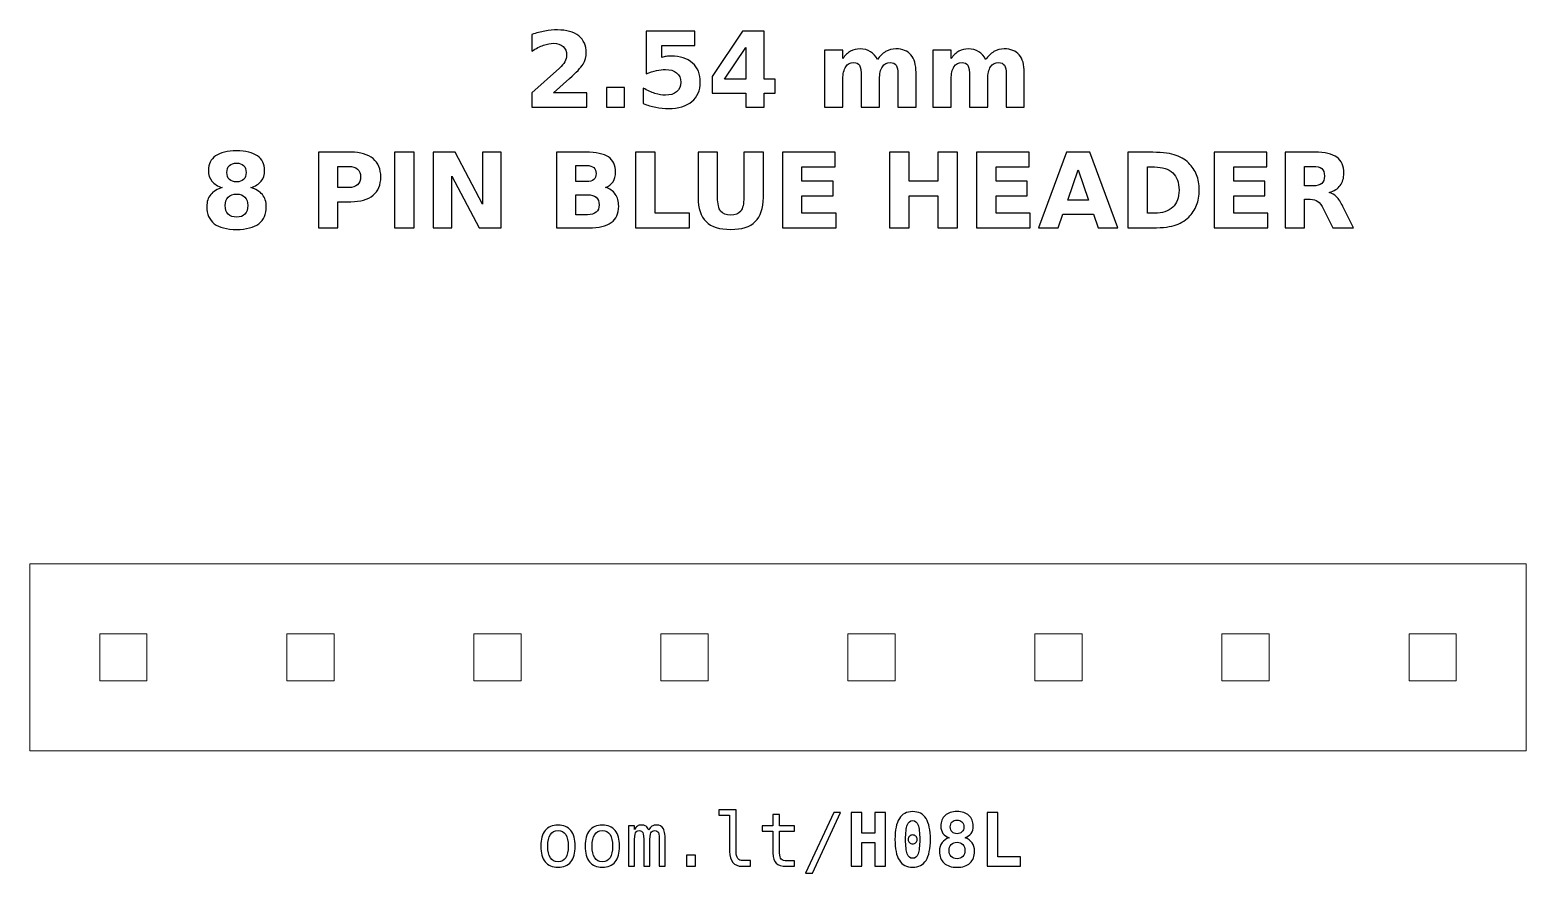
# Model space of a CAD drawing. Header units: centimetres. Extents: x -11.52 to -9.48, y -15.14 to -14.
import ezdxf

# ---------------------------------------------------------------- set-up
doc = ezdxf.new("R2010")
doc.units = ezdxf.units.CM
doc.header["$MEASUREMENT"] = 0
doc.layers.add('Layer 1', color=7, linetype='Continuous')

msp = doc.modelspace()

# ---------------------------------------------------------------- linework, layer by layer
at = {"layer": 'Layer 1', "color": 7, "lineweight": 20}
for points in [[(-11.516, -14.977), (-9.484, -14.977), (-9.484, -14.723), (-11.516, -14.723), (-11.516, -14.977)], [(-11.421, -14.882), (-11.357, -14.882), (-11.357, -14.818), (-11.421, -14.818), (-11.421, -14.882)], [(-11.167, -14.882), (-11.103, -14.882), (-11.103, -14.818), (-11.167, -14.818), (-11.167, -14.882)], [(-10.913, -14.882), (-10.849, -14.882), (-10.849, -14.818), (-10.913, -14.818), (-10.913, -14.882)], [(-10.659, -14.882), (-10.595, -14.882), (-10.595, -14.818), (-10.659, -14.818), (-10.659, -14.882)], [(-10.405, -14.882), (-10.341, -14.882), (-10.341, -14.818), (-10.405, -14.818), (-10.405, -14.882)], [(-10.151, -14.882), (-10.087, -14.882), (-10.087, -14.818), (-10.151, -14.818), (-10.151, -14.882)], [(-9.897, -14.882), (-9.833, -14.882), (-9.833, -14.818), (-9.897, -14.818), (-9.897, -14.882)], [(-9.643, -14.882), (-9.579, -14.882), (-9.579, -14.818), (-9.643, -14.818), (-9.643, -14.882)]]:
    msp.add_lwpolyline(points, close=True, dxfattribs=at)
at = {"layer": 'Layer 1', "color": 250}
for points, knots in [([(-10.80503, -14.08297), (-10.80503, -14.08297), (-10.75975, -14.08297), (-10.75975, -14.08297), (-10.75975, -14.08297), (-10.75975, -14.08297), (-10.75975, -14.10247), (-10.75975, -14.10247), (-10.75975, -14.10247), (-10.75975, -14.10247), (-10.83452, -14.10247), (-10.83452, -14.10247), (-10.83452, -14.10247), (-10.83452, -14.10247), (-10.83452, -14.08297), (-10.83452, -14.08297), (-10.83452, -14.08297), (-10.83452, -14.08297), (-10.79696, -14.04984), (-10.79696, -14.04984), (-10.79696, -14.04984), (-10.7936, -14.0468), (-10.79113, -14.04384), (-10.78953, -14.04095), (-10.78953, -14.04095), (-10.78791, -14.03805), (-10.78711, -14.03504), (-10.78711, -14.03191), (-10.78711, -14.03191), (-10.78711, -14.02709), (-10.78873, -14.02321), (-10.79197, -14.02027), (-10.79197, -14.02027), (-10.7952, -14.01733), (-10.7995, -14.01588), (-10.80489, -14.01588), (-10.80489, -14.01588), (-10.80902, -14.01588), (-10.81354, -14.01677), (-10.81846, -14.01853), (-10.81846, -14.01853), (-10.82337, -14.0203), (-10.82864, -14.02293), (-10.83424, -14.02641), (-10.83424, -14.02641), (-10.83424, -14.02641), (-10.83424, -14.00381), (-10.83424, -14.00381), (-10.83424, -14.00381), (-10.82826, -14.00184), (-10.82236, -14.00033), (-10.81653, -13.9993), (-10.81653, -13.9993), (-10.81069, -13.99826), (-10.80498, -13.99774), (-10.79936, -13.99774), (-10.79936, -13.99774), (-10.78706, -13.99774), (-10.77749, -14.00045), (-10.77067, -14.00588), (-10.77067, -14.00588), (-10.76385, -14.01129), (-10.76044, -14.01884), (-10.76044, -14.02855), (-10.76044, -14.02855), (-10.76044, -14.03415), (-10.76189, -14.03937), (-10.76479, -14.04422), (-10.76479, -14.04422), (-10.76768, -14.04906), (-10.77377, -14.05555), (-10.78304, -14.06369), (-10.78304, -14.06369), (-10.78304, -14.06369), (-10.80503, -14.08297), (-10.80503, -14.08297)], [0, 0, 0, 0, 0.0526316, 0.0526316, 0.0526316, 0.0526316, 0.1052632, 0.1052632, 0.1052632, 0.1052632, 0.1578947, 0.1578947, 0.1578947, 0.1578947, 0.2105263, 0.2105263, 0.2105263, 0.2105263, 0.2631579, 0.2631579, 0.2631579, 0.2631579, 0.3157895, 0.3157895, 0.3157895, 0.3157895, 0.3684211, 0.3684211, 0.3684211, 0.3684211, 0.4210526, 0.4210526, 0.4210526, 0.4210526, 0.4736842, 0.4736842, 0.4736842, 0.4736842, 0.5263158, 0.5263158, 0.5263158, 0.5263158, 0.5789474, 0.5789474, 0.5789474, 0.5789474, 0.6315789, 0.6315789, 0.6315789, 0.6315789, 0.6842105, 0.6842105, 0.6842105, 0.6842105, 0.7368421, 0.7368421, 0.7368421, 0.7368421, 0.7894737, 0.7894737, 0.7894737, 0.7894737, 0.8421053, 0.8421053, 0.8421053, 0.8421053, 0.8947368, 0.8947368, 0.8947368, 0.8947368, 0.9473684, 0.9473684, 0.9473684, 0.9473684, 1, 1, 1, 1]), ([(-10.67894, -13.9996), (-10.67894, -13.9996), (-10.613, -13.9996), (-10.613, -13.9996), (-10.613, -13.9996), (-10.613, -13.9996), (-10.613, -14.0191), (-10.613, -14.0191), (-10.613, -14.0191), (-10.613, -14.0191), (-10.6578, -14.0191), (-10.6578, -14.0191), (-10.6578, -14.0191), (-10.6578, -14.0191), (-10.6578, -14.03502), (-10.6578, -14.03502), (-10.6578, -14.03502), (-10.65578, -14.03448), (-10.65375, -14.03406), (-10.65171, -14.03375), (-10.65171, -14.03375), (-10.64966, -14.03344), (-10.64752, -14.0333), (-10.64533, -14.0333), (-10.64533, -14.0333), (-10.63278, -14.0333), (-10.62302, -14.03643), (-10.61603, -14.04271), (-10.61603, -14.04271), (-10.60905, -14.04897), (-10.60557, -14.05771), (-10.60557, -14.06891), (-10.60557, -14.06891), (-10.60557, -14.08003), (-10.60938, -14.08874), (-10.61697, -14.09504), (-10.61697, -14.09504), (-10.62457, -14.10132), (-10.63513, -14.10447), (-10.64863, -14.10447), (-10.64863, -14.10447), (-10.65446, -14.10447), (-10.66025, -14.1039), (-10.66596, -14.10278), (-10.66596, -14.10278), (-10.67168, -14.10165), (-10.67737, -14.09995), (-10.68301, -14.09765), (-10.68301, -14.09765), (-10.68301, -14.09765), (-10.68301, -14.07676), (-10.68301, -14.07676), (-10.68301, -14.07676), (-10.67741, -14.07999), (-10.6721, -14.08239), (-10.66707, -14.08398), (-10.66707, -14.08398), (-10.66203, -14.08561), (-10.65728, -14.08641), (-10.65284, -14.08641), (-10.65284, -14.08641), (-10.64639, -14.08641), (-10.64134, -14.08483), (-10.63764, -14.08168), (-10.63764, -14.08168), (-10.63395, -14.07855), (-10.63209, -14.0743), (-10.63209, -14.06891), (-10.63209, -14.06891), (-10.63209, -14.0635), (-10.63395, -14.05924), (-10.63764, -14.05612), (-10.63764, -14.05612), (-10.64134, -14.05299), (-10.64639, -14.05144), (-10.65284, -14.05144), (-10.65284, -14.05144), (-10.65665, -14.05144), (-10.66072, -14.05193), (-10.66502, -14.05292), (-10.66502, -14.05292), (-10.66935, -14.0539), (-10.67398, -14.05543), (-10.67894, -14.0575), (-10.67894, -14.0575), (-10.67894, -14.0575), (-10.67894, -13.9996), (-10.67894, -13.9996)], [0, 0, 0, 0, 0.0454545, 0.0454545, 0.0454545, 0.0454545, 0.0909091, 0.0909091, 0.0909091, 0.0909091, 0.1363636, 0.1363636, 0.1363636, 0.1363636, 0.1818182, 0.1818182, 0.1818182, 0.1818182, 0.2272727, 0.2272727, 0.2272727, 0.2272727, 0.2727273, 0.2727273, 0.2727273, 0.2727273, 0.3181818, 0.3181818, 0.3181818, 0.3181818, 0.3636364, 0.3636364, 0.3636364, 0.3636364, 0.4090909, 0.4090909, 0.4090909, 0.4090909, 0.4545455, 0.4545455, 0.4545455, 0.4545455, 0.5, 0.5, 0.5, 0.5, 0.5454545, 0.5454545, 0.5454545, 0.5454545, 0.5909091, 0.5909091, 0.5909091, 0.5909091, 0.6363636, 0.6363636, 0.6363636, 0.6363636, 0.6818182, 0.6818182, 0.6818182, 0.6818182, 0.7272727, 0.7272727, 0.7272727, 0.7272727, 0.7727273, 0.7727273, 0.7727273, 0.7727273, 0.8181818, 0.8181818, 0.8181818, 0.8181818, 0.8636364, 0.8636364, 0.8636364, 0.8636364, 0.9090909, 0.9090909, 0.9090909, 0.9090909, 0.9545455, 0.9545455, 0.9545455, 0.9545455, 1, 1, 1, 1]), ([(-10.54816, -13.9996), (-10.54816, -13.9996), (-10.51866, -13.9996), (-10.51866, -13.9996), (-10.51866, -13.9996), (-10.51866, -13.9996), (-10.51866, -14.06451), (-10.51866, -14.06451), (-10.51866, -14.06451), (-10.51866, -14.06451), (-10.50399, -14.06451), (-10.50399, -14.06451), (-10.50399, -14.06451), (-10.50399, -14.06451), (-10.50399, -14.08373), (-10.50399, -14.08373), (-10.50399, -14.08373), (-10.50399, -14.08373), (-10.51866, -14.08373), (-10.51866, -14.08373), (-10.51866, -14.08373), (-10.51866, -14.08373), (-10.51866, -14.10247), (-10.51866, -14.10247), (-10.51866, -14.10247), (-10.51866, -14.10247), (-10.54373, -14.10247), (-10.54373, -14.10247), (-10.54373, -14.10247), (-10.54373, -14.10247), (-10.54373, -14.08373), (-10.54373, -14.08373), (-10.54373, -14.08373), (-10.54373, -14.08373), (-10.58936, -14.08373), (-10.58936, -14.08373), (-10.58936, -14.08373), (-10.58936, -14.08373), (-10.58936, -14.06098), (-10.58936, -14.06098), (-10.58936, -14.06098), (-10.58936, -14.06098), (-10.54816, -13.9996), (-10.54816, -13.9996)], [0, 0, 0, 0, 0.0909091, 0.0909091, 0.0909091, 0.0909091, 0.1818182, 0.1818182, 0.1818182, 0.1818182, 0.2727273, 0.2727273, 0.2727273, 0.2727273, 0.3636364, 0.3636364, 0.3636364, 0.3636364, 0.4545455, 0.4545455, 0.4545455, 0.4545455, 0.5454545, 0.5454545, 0.5454545, 0.5454545, 0.6363636, 0.6363636, 0.6363636, 0.6363636, 0.7272727, 0.7272727, 0.7272727, 0.7272727, 0.8181818, 0.8181818, 0.8181818, 0.8181818, 0.9090909, 0.9090909, 0.9090909, 0.9090909, 1, 1, 1, 1]), ([(-10.54373, -14.02145), (-10.54373, -14.02145), (-10.57283, -14.06451), (-10.57283, -14.06451), (-10.57283, -14.06451), (-10.57283, -14.06451), (-10.54373, -14.06451), (-10.54373, -14.06451), (-10.54373, -14.06451), (-10.54373, -14.06451), (-10.54373, -14.02145), (-10.54373, -14.02145)], [0, 0, 0, 0, 0.3333333, 0.3333333, 0.3333333, 0.3333333, 0.6666667, 0.6666667, 0.6666667, 0.6666667, 1, 1, 1, 1]), ([(-10.36502, -14.03812), (-10.36189, -14.03335), (-10.3582, -14.0297), (-10.35389, -14.02721), (-10.35389, -14.02721), (-10.34959, -14.02469), (-10.34489, -14.02345), (-10.33974, -14.02345), (-10.33974, -14.02345), (-10.33087, -14.02345), (-10.32412, -14.02618), (-10.31949, -14.03166), (-10.31949, -14.03166), (-10.31485, -14.03711), (-10.31252, -14.04506), (-10.31252, -14.05548), (-10.31252, -14.05548), (-10.31252, -14.05548), (-10.31252, -14.10247), (-10.31252, -14.10247), (-10.31252, -14.10247), (-10.31252, -14.10247), (-10.33734, -14.10247), (-10.33734, -14.10247), (-10.33734, -14.10247), (-10.33734, -14.10247), (-10.33734, -14.06223), (-10.33734, -14.06223), (-10.33734, -14.06223), (-10.33729, -14.06164), (-10.33727, -14.06103), (-10.33724, -14.06037), (-10.33724, -14.06037), (-10.33722, -14.05974), (-10.3372, -14.05882), (-10.3372, -14.05762), (-10.3372, -14.05762), (-10.3372, -14.05216), (-10.33799, -14.04819), (-10.33962, -14.04574), (-10.33962, -14.04574), (-10.34122, -14.04327), (-10.3438, -14.04205), (-10.34738, -14.04205), (-10.34738, -14.04205), (-10.35208, -14.04205), (-10.35568, -14.04398), (-10.35824, -14.04784), (-10.35824, -14.04784), (-10.36078, -14.05169), (-10.3621, -14.05727), (-10.3622, -14.06458), (-10.3622, -14.06458), (-10.3622, -14.06458), (-10.3622, -14.10247), (-10.3622, -14.10247), (-10.3622, -14.10247), (-10.3622, -14.10247), (-10.38701, -14.10247), (-10.38701, -14.10247), (-10.38701, -14.10247), (-10.38701, -14.10247), (-10.38701, -14.06223), (-10.38701, -14.06223), (-10.38701, -14.06223), (-10.38701, -14.05369), (-10.38774, -14.04819), (-10.38922, -14.04574), (-10.38922, -14.04574), (-10.39068, -14.04327), (-10.39329, -14.04205), (-10.39705, -14.04205), (-10.39705, -14.04205), (-10.4018, -14.04205), (-10.40545, -14.044), (-10.40801, -14.04788), (-10.40801, -14.04788), (-10.41057, -14.05176), (-10.41187, -14.05729), (-10.41187, -14.06451), (-10.41187, -14.06451), (-10.41187, -14.06451), (-10.41187, -14.10247), (-10.41187, -14.10247), (-10.41187, -14.10247), (-10.41187, -14.10247), (-10.43668, -14.10247), (-10.43668, -14.10247), (-10.43668, -14.10247), (-10.43668, -14.10247), (-10.43668, -14.02531), (-10.43668, -14.02531), (-10.43668, -14.02531), (-10.43668, -14.02531), (-10.41187, -14.02531), (-10.41187, -14.02531), (-10.41187, -14.02531), (-10.41187, -14.02531), (-10.41187, -14.03662), (-10.41187, -14.03662), (-10.41187, -14.03662), (-10.40883, -14.03224), (-10.40535, -14.02898), (-10.40142, -14.02676), (-10.40142, -14.02676), (-10.3975, -14.02455), (-10.39317, -14.02345), (-10.38844, -14.02345), (-10.38844, -14.02345), (-10.38313, -14.02345), (-10.3784, -14.02474), (-10.37433, -14.02731), (-10.37433, -14.02731), (-10.37024, -14.02989), (-10.36713, -14.03349), (-10.36502, -14.03812)], [0, 0, 0, 0, 0.0344828, 0.0344828, 0.0344828, 0.0344828, 0.0689655, 0.0689655, 0.0689655, 0.0689655, 0.1034483, 0.1034483, 0.1034483, 0.1034483, 0.137931, 0.137931, 0.137931, 0.137931, 0.1724138, 0.1724138, 0.1724138, 0.1724138, 0.2068966, 0.2068966, 0.2068966, 0.2068966, 0.2413793, 0.2413793, 0.2413793, 0.2413793, 0.2758621, 0.2758621, 0.2758621, 0.2758621, 0.3103448, 0.3103448, 0.3103448, 0.3103448, 0.3448276, 0.3448276, 0.3448276, 0.3448276, 0.3793103, 0.3793103, 0.3793103, 0.3793103, 0.4137931, 0.4137931, 0.4137931, 0.4137931, 0.4482759, 0.4482759, 0.4482759, 0.4482759, 0.4827586, 0.4827586, 0.4827586, 0.4827586, 0.5172414, 0.5172414, 0.5172414, 0.5172414, 0.5517241, 0.5517241, 0.5517241, 0.5517241, 0.5862069, 0.5862069, 0.5862069, 0.5862069, 0.6206897, 0.6206897, 0.6206897, 0.6206897, 0.6551724, 0.6551724, 0.6551724, 0.6551724, 0.6896552, 0.6896552, 0.6896552, 0.6896552, 0.7241379, 0.7241379, 0.7241379, 0.7241379, 0.7586207, 0.7586207, 0.7586207, 0.7586207, 0.7931034, 0.7931034, 0.7931034, 0.7931034, 0.8275862, 0.8275862, 0.8275862, 0.8275862, 0.862069, 0.862069, 0.862069, 0.862069, 0.8965517, 0.8965517, 0.8965517, 0.8965517, 0.9310345, 0.9310345, 0.9310345, 0.9310345, 0.9655172, 0.9655172, 0.9655172, 0.9655172, 1, 1, 1, 1]), ([(-10.21798, -14.03812), (-10.21485, -14.03335), (-10.21116, -14.0297), (-10.20685, -14.02721), (-10.20685, -14.02721), (-10.20255, -14.02469), (-10.19785, -14.02345), (-10.1927, -14.02345), (-10.1927, -14.02345), (-10.18383, -14.02345), (-10.17708, -14.02618), (-10.17245, -14.03166), (-10.17245, -14.03166), (-10.16781, -14.03711), (-10.16548, -14.04506), (-10.16548, -14.05548), (-10.16548, -14.05548), (-10.16548, -14.05548), (-10.16548, -14.10247), (-10.16548, -14.10247), (-10.16548, -14.10247), (-10.16548, -14.10247), (-10.1903, -14.10247), (-10.1903, -14.10247), (-10.1903, -14.10247), (-10.1903, -14.10247), (-10.1903, -14.06223), (-10.1903, -14.06223), (-10.1903, -14.06223), (-10.19025, -14.06164), (-10.19023, -14.06103), (-10.1902, -14.06037), (-10.1902, -14.06037), (-10.19018, -14.05974), (-10.19016, -14.05882), (-10.19016, -14.05762), (-10.19016, -14.05762), (-10.19016, -14.05216), (-10.19095, -14.04819), (-10.19258, -14.04574), (-10.19258, -14.04574), (-10.19418, -14.04327), (-10.19676, -14.04205), (-10.20034, -14.04205), (-10.20034, -14.04205), (-10.20504, -14.04205), (-10.20864, -14.04398), (-10.2112, -14.04784), (-10.2112, -14.04784), (-10.21374, -14.05169), (-10.21506, -14.05727), (-10.21516, -14.06458), (-10.21516, -14.06458), (-10.21516, -14.06458), (-10.21516, -14.10247), (-10.21516, -14.10247), (-10.21516, -14.10247), (-10.21516, -14.10247), (-10.23997, -14.10247), (-10.23997, -14.10247), (-10.23997, -14.10247), (-10.23997, -14.10247), (-10.23997, -14.06223), (-10.23997, -14.06223), (-10.23997, -14.06223), (-10.23997, -14.05369), (-10.2407, -14.04819), (-10.24218, -14.04574), (-10.24218, -14.04574), (-10.24364, -14.04327), (-10.24625, -14.04205), (-10.25001, -14.04205), (-10.25001, -14.04205), (-10.25476, -14.04205), (-10.25841, -14.044), (-10.26097, -14.04788), (-10.26097, -14.04788), (-10.26353, -14.05176), (-10.26483, -14.05729), (-10.26483, -14.06451), (-10.26483, -14.06451), (-10.26483, -14.06451), (-10.26483, -14.10247), (-10.26483, -14.10247), (-10.26483, -14.10247), (-10.26483, -14.10247), (-10.28964, -14.10247), (-10.28964, -14.10247), (-10.28964, -14.10247), (-10.28964, -14.10247), (-10.28964, -14.02531), (-10.28964, -14.02531), (-10.28964, -14.02531), (-10.28964, -14.02531), (-10.26483, -14.02531), (-10.26483, -14.02531), (-10.26483, -14.02531), (-10.26483, -14.02531), (-10.26483, -14.03662), (-10.26483, -14.03662), (-10.26483, -14.03662), (-10.26179, -14.03224), (-10.25831, -14.02898), (-10.25438, -14.02676), (-10.25438, -14.02676), (-10.25046, -14.02455), (-10.24613, -14.02345), (-10.2414, -14.02345), (-10.2414, -14.02345), (-10.23609, -14.02345), (-10.23136, -14.02474), (-10.22729, -14.02731), (-10.22729, -14.02731), (-10.2232, -14.02989), (-10.22009, -14.03349), (-10.21798, -14.03812)], [0, 0, 0, 0, 0.0344828, 0.0344828, 0.0344828, 0.0344828, 0.0689655, 0.0689655, 0.0689655, 0.0689655, 0.1034483, 0.1034483, 0.1034483, 0.1034483, 0.137931, 0.137931, 0.137931, 0.137931, 0.1724138, 0.1724138, 0.1724138, 0.1724138, 0.2068966, 0.2068966, 0.2068966, 0.2068966, 0.2413793, 0.2413793, 0.2413793, 0.2413793, 0.2758621, 0.2758621, 0.2758621, 0.2758621, 0.3103448, 0.3103448, 0.3103448, 0.3103448, 0.3448276, 0.3448276, 0.3448276, 0.3448276, 0.3793103, 0.3793103, 0.3793103, 0.3793103, 0.4137931, 0.4137931, 0.4137931, 0.4137931, 0.4482759, 0.4482759, 0.4482759, 0.4482759, 0.4827586, 0.4827586, 0.4827586, 0.4827586, 0.5172414, 0.5172414, 0.5172414, 0.5172414, 0.5517241, 0.5517241, 0.5517241, 0.5517241, 0.5862069, 0.5862069, 0.5862069, 0.5862069, 0.6206897, 0.6206897, 0.6206897, 0.6206897, 0.6551724, 0.6551724, 0.6551724, 0.6551724, 0.6896552, 0.6896552, 0.6896552, 0.6896552, 0.7241379, 0.7241379, 0.7241379, 0.7241379, 0.7586207, 0.7586207, 0.7586207, 0.7586207, 0.7931034, 0.7931034, 0.7931034, 0.7931034, 0.8275862, 0.8275862, 0.8275862, 0.8275862, 0.862069, 0.862069, 0.862069, 0.862069, 0.8965517, 0.8965517, 0.8965517, 0.8965517, 0.9310345, 0.9310345, 0.9310345, 0.9310345, 0.9655172, 0.9655172, 0.9655172, 0.9655172, 1, 1, 1, 1]), ([(-10.73311, -14.0758), (-10.73311, -14.0758), (-10.70829, -14.0758), (-10.70829, -14.0758), (-10.70829, -14.0758), (-10.70829, -14.0758), (-10.70829, -14.10247), (-10.70829, -14.10247), (-10.70829, -14.10247), (-10.70829, -14.10247), (-10.73311, -14.10247), (-10.73311, -14.10247), (-10.73311, -14.10247), (-10.73311, -14.10247), (-10.73311, -14.0758), (-10.73311, -14.0758)], [0, 0, 0, 0, 0.25, 0.25, 0.25, 0.25, 0.5, 0.5, 0.5, 0.5, 0.75, 0.75, 0.75, 0.75, 1, 1, 1, 1]), ([(-11.25468, -14.21195), (-11.26091, -14.21006), (-11.26562, -14.20717), (-11.26879, -14.20327), (-11.26879, -14.20327), (-11.27197, -14.19936), (-11.27354, -14.1945), (-11.27354, -14.18866), (-11.27354, -14.18866), (-11.27354, -14.17998), (-11.2703, -14.17335), (-11.26383, -14.16881), (-11.26383, -14.16881), (-11.25736, -14.16427), (-11.24784, -14.16199), (-11.2353, -14.16199), (-11.2353, -14.16199), (-11.22286, -14.16199), (-11.21338, -14.16425), (-11.20691, -14.16879), (-11.20691, -14.16879), (-11.20045, -14.17331), (-11.1972, -14.17994), (-11.1972, -14.18866), (-11.1972, -14.18866), (-11.1972, -14.1945), (-11.1988, -14.19936), (-11.20197, -14.20327), (-11.20197, -14.20327), (-11.20517, -14.20717), (-11.2099, -14.21006), (-11.21613, -14.21195), (-11.21613, -14.21195), (-11.20915, -14.21387), (-11.20388, -14.217), (-11.20033, -14.22135), (-11.20033, -14.22135), (-11.19678, -14.22568), (-11.19499, -14.23116), (-11.19499, -14.23779), (-11.19499, -14.23779), (-11.19499, -14.24798), (-11.19838, -14.25569), (-11.20515, -14.26089), (-11.20515, -14.26089), (-11.21192, -14.26611), (-11.22199, -14.26872), (-11.2353, -14.26872), (-11.2353, -14.26872), (-11.24868, -14.26872), (-11.25877, -14.26611), (-11.26559, -14.26089), (-11.26559, -14.26089), (-11.27241, -14.25569), (-11.27582, -14.24798), (-11.27582, -14.23779), (-11.27582, -14.23779), (-11.27582, -14.23116), (-11.27403, -14.22568), (-11.27048, -14.22135), (-11.27048, -14.22135), (-11.26693, -14.217), (-11.26166, -14.21387), (-11.25468, -14.21195)], [0, 0, 0, 0, 0.0625, 0.0625, 0.0625, 0.0625, 0.125, 0.125, 0.125, 0.125, 0.1875, 0.1875, 0.1875, 0.1875, 0.25, 0.25, 0.25, 0.25, 0.3125, 0.3125, 0.3125, 0.3125, 0.375, 0.375, 0.375, 0.375, 0.4375, 0.4375, 0.4375, 0.4375, 0.5, 0.5, 0.5, 0.5, 0.5625, 0.5625, 0.5625, 0.5625, 0.625, 0.625, 0.625, 0.625, 0.6875, 0.6875, 0.6875, 0.6875, 0.75, 0.75, 0.75, 0.75, 0.8125, 0.8125, 0.8125, 0.8125, 0.875, 0.875, 0.875, 0.875, 0.9375, 0.9375, 0.9375, 0.9375, 1, 1, 1, 1]), ([(-11.24847, -14.19134), (-11.24847, -14.19544), (-11.24734, -14.19859), (-11.24506, -14.20077), (-11.24506, -14.20077), (-11.24278, -14.20299), (-11.23953, -14.20409), (-11.2353, -14.20409), (-11.2353, -14.20409), (-11.23116, -14.20409), (-11.22796, -14.20299), (-11.22573, -14.20077), (-11.22573, -14.20077), (-11.22347, -14.19859), (-11.22234, -14.19544), (-11.22234, -14.19134), (-11.22234, -14.19134), (-11.22234, -14.18725), (-11.22347, -14.18412), (-11.22573, -14.18194), (-11.22573, -14.18194), (-11.22796, -14.17975), (-11.23116, -14.17867), (-11.2353, -14.17867), (-11.2353, -14.17867), (-11.23953, -14.17867), (-11.24278, -14.17977), (-11.24506, -14.18198), (-11.24506, -14.18198), (-11.24734, -14.18417), (-11.24847, -14.1873), (-11.24847, -14.19134)], [0, 0, 0, 0, 0.125, 0.125, 0.125, 0.125, 0.25, 0.25, 0.25, 0.25, 0.375, 0.375, 0.375, 0.375, 0.5, 0.5, 0.5, 0.5, 0.625, 0.625, 0.625, 0.625, 0.75, 0.75, 0.75, 0.75, 0.875, 0.875, 0.875, 0.875, 1, 1, 1, 1]), ([(-11.12415, -14.16385), (-11.12415, -14.16385), (-11.08013, -14.16385), (-11.08013, -14.16385), (-11.08013, -14.16385), (-11.06703, -14.16385), (-11.05698, -14.16677), (-11.04997, -14.17258), (-11.04997, -14.17258), (-11.04297, -14.17839), (-11.03946, -14.18666), (-11.03946, -14.19741), (-11.03946, -14.19741), (-11.03946, -14.20818), (-11.04297, -14.21648), (-11.04997, -14.22229), (-11.04997, -14.22229), (-11.05698, -14.2281), (-11.06703, -14.23102), (-11.08013, -14.23102), (-11.08013, -14.23102), (-11.08013, -14.23102), (-11.09762, -14.23102), (-11.09762, -14.23102), (-11.09762, -14.23102), (-11.09762, -14.23102), (-11.09762, -14.26672), (-11.09762, -14.26672), (-11.09762, -14.26672), (-11.09762, -14.26672), (-11.12415, -14.26672), (-11.12415, -14.26672), (-11.12415, -14.26672), (-11.12415, -14.26672), (-11.12415, -14.16385), (-11.12415, -14.16385)], [0, 0, 0, 0, 0.1111111, 0.1111111, 0.1111111, 0.1111111, 0.2222222, 0.2222222, 0.2222222, 0.2222222, 0.3333333, 0.3333333, 0.3333333, 0.3333333, 0.4444444, 0.4444444, 0.4444444, 0.4444444, 0.5555556, 0.5555556, 0.5555556, 0.5555556, 0.6666667, 0.6666667, 0.6666667, 0.6666667, 0.7777778, 0.7777778, 0.7777778, 0.7777778, 0.8888889, 0.8888889, 0.8888889, 0.8888889, 1, 1, 1, 1]), ([(-11.09762, -14.18307), (-11.09762, -14.18307), (-11.09762, -14.2118), (-11.09762, -14.2118), (-11.09762, -14.2118), (-11.09762, -14.2118), (-11.08295, -14.2118), (-11.08295, -14.2118), (-11.08295, -14.2118), (-11.0778, -14.2118), (-11.07382, -14.21056), (-11.07102, -14.20804), (-11.07102, -14.20804), (-11.06822, -14.20555), (-11.06681, -14.202), (-11.06681, -14.19741), (-11.06681, -14.19741), (-11.06681, -14.1928), (-11.06822, -14.18927), (-11.07102, -14.18678), (-11.07102, -14.18678), (-11.07382, -14.18431), (-11.0778, -14.18307), (-11.08295, -14.18307), (-11.08295, -14.18307), (-11.08295, -14.18307), (-11.09762, -14.18307), (-11.09762, -14.18307)], [0, 0, 0, 0, 0.1428571, 0.1428571, 0.1428571, 0.1428571, 0.2857143, 0.2857143, 0.2857143, 0.2857143, 0.4285714, 0.4285714, 0.4285714, 0.4285714, 0.5714286, 0.5714286, 0.5714286, 0.5714286, 0.7142857, 0.7142857, 0.7142857, 0.7142857, 0.8571429, 0.8571429, 0.8571429, 0.8571429, 1, 1, 1, 1]), ([(-11.02074, -14.16385), (-11.02074, -14.16385), (-10.99421, -14.16385), (-10.99421, -14.16385), (-10.99421, -14.16385), (-10.99421, -14.16385), (-10.99421, -14.26672), (-10.99421, -14.26672), (-10.99421, -14.26672), (-10.99421, -14.26672), (-11.02074, -14.26672), (-11.02074, -14.26672), (-11.02074, -14.26672), (-11.02074, -14.26672), (-11.02074, -14.16385), (-11.02074, -14.16385)], [0, 0, 0, 0, 0.25, 0.25, 0.25, 0.25, 0.5, 0.5, 0.5, 0.5, 0.75, 0.75, 0.75, 0.75, 1, 1, 1, 1]), ([(-10.96825, -14.16385), (-10.96825, -14.16385), (-10.93862, -14.16385), (-10.93862, -14.16385), (-10.93862, -14.16385), (-10.93862, -14.16385), (-10.9012, -14.23441), (-10.9012, -14.23441), (-10.9012, -14.23441), (-10.9012, -14.23441), (-10.9012, -14.16385), (-10.9012, -14.16385), (-10.9012, -14.16385), (-10.9012, -14.16385), (-10.87606, -14.16385), (-10.87606, -14.16385), (-10.87606, -14.16385), (-10.87606, -14.16385), (-10.87606, -14.26672), (-10.87606, -14.26672), (-10.87606, -14.26672), (-10.87606, -14.26672), (-10.90569, -14.26672), (-10.90569, -14.26672), (-10.90569, -14.26672), (-10.90569, -14.26672), (-10.94311, -14.19616), (-10.94311, -14.19616), (-10.94311, -14.19616), (-10.94311, -14.19616), (-10.94311, -14.26672), (-10.94311, -14.26672), (-10.94311, -14.26672), (-10.94311, -14.26672), (-10.96825, -14.26672), (-10.96825, -14.26672), (-10.96825, -14.26672), (-10.96825, -14.26672), (-10.96825, -14.16385), (-10.96825, -14.16385)], [0, 0, 0, 0, 0.1, 0.1, 0.1, 0.1, 0.2, 0.2, 0.2, 0.2, 0.3, 0.3, 0.3, 0.3, 0.4, 0.4, 0.4, 0.4, 0.5, 0.5, 0.5, 0.5, 0.6, 0.6, 0.6, 0.6, 0.7, 0.7, 0.7, 0.7, 0.8, 0.8, 0.8, 0.8, 0.9, 0.9, 0.9, 0.9, 1, 1, 1, 1]), ([(-10.73426, -14.21166), (-10.72857, -14.21331), (-10.72415, -14.21637), (-10.72102, -14.22084), (-10.72102, -14.22084), (-10.71789, -14.22528), (-10.71634, -14.23076), (-10.71634, -14.23723), (-10.71634, -14.23723), (-10.71634, -14.24715), (-10.71971, -14.25454), (-10.72641, -14.25941), (-10.72641, -14.25941), (-10.73311, -14.26427), (-10.74332, -14.26672), (-10.75701, -14.26672), (-10.75701, -14.26672), (-10.75701, -14.26672), (-10.80103, -14.26672), (-10.80103, -14.26672), (-10.80103, -14.26672), (-10.80103, -14.26672), (-10.80103, -14.16385), (-10.80103, -14.16385), (-10.80103, -14.16385), (-10.80103, -14.16385), (-10.76121, -14.16385), (-10.76121, -14.16385), (-10.76121, -14.16385), (-10.74692, -14.16385), (-10.73657, -14.16601), (-10.73017, -14.17032), (-10.73017, -14.17032), (-10.72375, -14.17465), (-10.72055, -14.18156), (-10.72055, -14.19106), (-10.72055, -14.19106), (-10.72055, -14.19607), (-10.72173, -14.20033), (-10.72406, -14.20386), (-10.72406, -14.20386), (-10.72641, -14.20736), (-10.72979, -14.20997), (-10.73426, -14.21166)], [0, 0, 0, 0, 0.0909091, 0.0909091, 0.0909091, 0.0909091, 0.1818182, 0.1818182, 0.1818182, 0.1818182, 0.2727273, 0.2727273, 0.2727273, 0.2727273, 0.3636364, 0.3636364, 0.3636364, 0.3636364, 0.4545455, 0.4545455, 0.4545455, 0.4545455, 0.5454545, 0.5454545, 0.5454545, 0.5454545, 0.6363636, 0.6363636, 0.6363636, 0.6363636, 0.7272727, 0.7272727, 0.7272727, 0.7272727, 0.8181818, 0.8181818, 0.8181818, 0.8181818, 0.9090909, 0.9090909, 0.9090909, 0.9090909, 1, 1, 1, 1]), ([(-10.75983, -14.20367), (-10.75564, -14.20367), (-10.75247, -14.20275), (-10.75033, -14.20092), (-10.75033, -14.20092), (-10.74816, -14.19908), (-10.74708, -14.19638), (-10.74708, -14.19278), (-10.74708, -14.19278), (-10.74708, -14.18925), (-10.74816, -14.18657), (-10.75033, -14.18471), (-10.75033, -14.18471), (-10.75247, -14.18285), (-10.75564, -14.18191), (-10.75983, -14.18191), (-10.75983, -14.18191), (-10.75983, -14.18191), (-10.7745, -14.18191), (-10.7745, -14.18191), (-10.7745, -14.18191), (-10.7745, -14.18191), (-10.7745, -14.20367), (-10.7745, -14.20367), (-10.7745, -14.20367), (-10.7745, -14.20367), (-10.75983, -14.20367), (-10.75983, -14.20367)], [0, 0, 0, 0, 0.1428571, 0.1428571, 0.1428571, 0.1428571, 0.2857143, 0.2857143, 0.2857143, 0.2857143, 0.4285714, 0.4285714, 0.4285714, 0.4285714, 0.5714286, 0.5714286, 0.5714286, 0.5714286, 0.7142857, 0.7142857, 0.7142857, 0.7142857, 0.8571429, 0.8571429, 0.8571429, 0.8571429, 1, 1, 1, 1]), ([(-10.69348, -14.16385), (-10.69348, -14.16385), (-10.66695, -14.16385), (-10.66695, -14.16385), (-10.66695, -14.16385), (-10.66695, -14.16385), (-10.66695, -14.24666), (-10.66695, -14.24666), (-10.66695, -14.24666), (-10.66695, -14.24666), (-10.62039, -14.24666), (-10.62039, -14.24666), (-10.62039, -14.24666), (-10.62039, -14.24666), (-10.62039, -14.26672), (-10.62039, -14.26672), (-10.62039, -14.26672), (-10.62039, -14.26672), (-10.69348, -14.26672), (-10.69348, -14.26672), (-10.69348, -14.26672), (-10.69348, -14.26672), (-10.69348, -14.16385), (-10.69348, -14.16385)], [0, 0, 0, 0, 0.1666667, 0.1666667, 0.1666667, 0.1666667, 0.3333333, 0.3333333, 0.3333333, 0.3333333, 0.5, 0.5, 0.5, 0.5, 0.6666667, 0.6666667, 0.6666667, 0.6666667, 0.8333333, 0.8333333, 0.8333333, 0.8333333, 1, 1, 1, 1]), ([(-10.6086, -14.16385), (-10.6086, -14.16385), (-10.58207, -14.16385), (-10.58207, -14.16385), (-10.58207, -14.16385), (-10.58207, -14.16385), (-10.58207, -14.22552), (-10.58207, -14.22552), (-10.58207, -14.22552), (-10.58207, -14.23401), (-10.58069, -14.2401), (-10.57791, -14.24374), (-10.57791, -14.24374), (-10.57513, -14.24739), (-10.5706, -14.24922), (-10.56429, -14.24922), (-10.56429, -14.24922), (-10.55794, -14.24922), (-10.55338, -14.24739), (-10.55061, -14.24374), (-10.55061, -14.24374), (-10.54783, -14.2401), (-10.54644, -14.23401), (-10.54644, -14.22552), (-10.54644, -14.22552), (-10.54644, -14.22552), (-10.54644, -14.16385), (-10.54644, -14.16385), (-10.54644, -14.16385), (-10.54644, -14.16385), (-10.51991, -14.16385), (-10.51991, -14.16385), (-10.51991, -14.16385), (-10.51991, -14.16385), (-10.51991, -14.22552), (-10.51991, -14.22552), (-10.51991, -14.22552), (-10.51991, -14.24007), (-10.52356, -14.25092), (-10.53087, -14.25804), (-10.53087, -14.25804), (-10.53816, -14.26517), (-10.54931, -14.26872), (-10.56429, -14.26872), (-10.56429, -14.26872), (-10.57923, -14.26872), (-10.59035, -14.26517), (-10.59764, -14.25804), (-10.59764, -14.25804), (-10.60496, -14.25092), (-10.6086, -14.24007), (-10.6086, -14.22552), (-10.6086, -14.22552), (-10.6086, -14.22552), (-10.6086, -14.16385), (-10.6086, -14.16385)], [0, 0, 0, 0, 0.0714286, 0.0714286, 0.0714286, 0.0714286, 0.1428571, 0.1428571, 0.1428571, 0.1428571, 0.2142857, 0.2142857, 0.2142857, 0.2142857, 0.2857143, 0.2857143, 0.2857143, 0.2857143, 0.3571429, 0.3571429, 0.3571429, 0.3571429, 0.4285714, 0.4285714, 0.4285714, 0.4285714, 0.5, 0.5, 0.5, 0.5, 0.5714286, 0.5714286, 0.5714286, 0.5714286, 0.6428571, 0.6428571, 0.6428571, 0.6428571, 0.7142857, 0.7142857, 0.7142857, 0.7142857, 0.7857143, 0.7857143, 0.7857143, 0.7857143, 0.8571429, 0.8571429, 0.8571429, 0.8571429, 0.9285714, 0.9285714, 0.9285714, 0.9285714, 1, 1, 1, 1]), ([(-10.49402, -14.16385), (-10.49402, -14.16385), (-10.42243, -14.16385), (-10.42243, -14.16385), (-10.42243, -14.16385), (-10.42243, -14.16385), (-10.42243, -14.18391), (-10.42243, -14.18391), (-10.42243, -14.18391), (-10.42243, -14.18391), (-10.46749, -14.18391), (-10.46749, -14.18391), (-10.46749, -14.18391), (-10.46749, -14.18391), (-10.46749, -14.20306), (-10.46749, -14.20306), (-10.46749, -14.20306), (-10.46749, -14.20306), (-10.42514, -14.20306), (-10.42514, -14.20306), (-10.42514, -14.20306), (-10.42514, -14.20306), (-10.42514, -14.22312), (-10.42514, -14.22312), (-10.42514, -14.22312), (-10.42514, -14.22312), (-10.46749, -14.22312), (-10.46749, -14.22312), (-10.46749, -14.22312), (-10.46749, -14.22312), (-10.46749, -14.24666), (-10.46749, -14.24666), (-10.46749, -14.24666), (-10.46749, -14.24666), (-10.42093, -14.24666), (-10.42093, -14.24666), (-10.42093, -14.24666), (-10.42093, -14.24666), (-10.42093, -14.26672), (-10.42093, -14.26672), (-10.42093, -14.26672), (-10.42093, -14.26672), (-10.49402, -14.26672), (-10.49402, -14.26672), (-10.49402, -14.26672), (-10.49402, -14.26672), (-10.49402, -14.16385), (-10.49402, -14.16385)], [0, 0, 0, 0, 0.0833333, 0.0833333, 0.0833333, 0.0833333, 0.1666667, 0.1666667, 0.1666667, 0.1666667, 0.25, 0.25, 0.25, 0.25, 0.3333333, 0.3333333, 0.3333333, 0.3333333, 0.4166667, 0.4166667, 0.4166667, 0.4166667, 0.5, 0.5, 0.5, 0.5, 0.5833333, 0.5833333, 0.5833333, 0.5833333, 0.6666667, 0.6666667, 0.6666667, 0.6666667, 0.75, 0.75, 0.75, 0.75, 0.8333333, 0.8333333, 0.8333333, 0.8333333, 0.9166667, 0.9166667, 0.9166667, 0.9166667, 1, 1, 1, 1]), ([(-10.34849, -14.16385), (-10.34849, -14.16385), (-10.32196, -14.16385), (-10.32196, -14.16385), (-10.32196, -14.16385), (-10.32196, -14.16385), (-10.32196, -14.20306), (-10.32196, -14.20306), (-10.32196, -14.20306), (-10.32196, -14.20306), (-10.28283, -14.20306), (-10.28283, -14.20306), (-10.28283, -14.20306), (-10.28283, -14.20306), (-10.28283, -14.16385), (-10.28283, -14.16385), (-10.28283, -14.16385), (-10.28283, -14.16385), (-10.2563, -14.16385), (-10.2563, -14.16385), (-10.2563, -14.16385), (-10.2563, -14.16385), (-10.2563, -14.26672), (-10.2563, -14.26672), (-10.2563, -14.26672), (-10.2563, -14.26672), (-10.28283, -14.26672), (-10.28283, -14.26672), (-10.28283, -14.26672), (-10.28283, -14.26672), (-10.28283, -14.22312), (-10.28283, -14.22312), (-10.28283, -14.22312), (-10.28283, -14.22312), (-10.32196, -14.22312), (-10.32196, -14.22312), (-10.32196, -14.22312), (-10.32196, -14.22312), (-10.32196, -14.26672), (-10.32196, -14.26672), (-10.32196, -14.26672), (-10.32196, -14.26672), (-10.34849, -14.26672), (-10.34849, -14.26672), (-10.34849, -14.26672), (-10.34849, -14.26672), (-10.34849, -14.16385), (-10.34849, -14.16385)], [0, 0, 0, 0, 0.0833333, 0.0833333, 0.0833333, 0.0833333, 0.1666667, 0.1666667, 0.1666667, 0.1666667, 0.25, 0.25, 0.25, 0.25, 0.3333333, 0.3333333, 0.3333333, 0.3333333, 0.4166667, 0.4166667, 0.4166667, 0.4166667, 0.5, 0.5, 0.5, 0.5, 0.5833333, 0.5833333, 0.5833333, 0.5833333, 0.6666667, 0.6666667, 0.6666667, 0.6666667, 0.75, 0.75, 0.75, 0.75, 0.8333333, 0.8333333, 0.8333333, 0.8333333, 0.9166667, 0.9166667, 0.9166667, 0.9166667, 1, 1, 1, 1]), ([(-10.2304, -14.16385), (-10.2304, -14.16385), (-10.15881, -14.16385), (-10.15881, -14.16385), (-10.15881, -14.16385), (-10.15881, -14.16385), (-10.15881, -14.18391), (-10.15881, -14.18391), (-10.15881, -14.18391), (-10.15881, -14.18391), (-10.20387, -14.18391), (-10.20387, -14.18391), (-10.20387, -14.18391), (-10.20387, -14.18391), (-10.20387, -14.20306), (-10.20387, -14.20306), (-10.20387, -14.20306), (-10.20387, -14.20306), (-10.16152, -14.20306), (-10.16152, -14.20306), (-10.16152, -14.20306), (-10.16152, -14.20306), (-10.16152, -14.22312), (-10.16152, -14.22312), (-10.16152, -14.22312), (-10.16152, -14.22312), (-10.20387, -14.22312), (-10.20387, -14.22312), (-10.20387, -14.22312), (-10.20387, -14.22312), (-10.20387, -14.24666), (-10.20387, -14.24666), (-10.20387, -14.24666), (-10.20387, -14.24666), (-10.15731, -14.24666), (-10.15731, -14.24666), (-10.15731, -14.24666), (-10.15731, -14.24666), (-10.15731, -14.26672), (-10.15731, -14.26672), (-10.15731, -14.26672), (-10.15731, -14.26672), (-10.2304, -14.26672), (-10.2304, -14.26672), (-10.2304, -14.26672), (-10.2304, -14.26672), (-10.2304, -14.16385), (-10.2304, -14.16385)], [0, 0, 0, 0, 0.0833333, 0.0833333, 0.0833333, 0.0833333, 0.1666667, 0.1666667, 0.1666667, 0.1666667, 0.25, 0.25, 0.25, 0.25, 0.3333333, 0.3333333, 0.3333333, 0.3333333, 0.4166667, 0.4166667, 0.4166667, 0.4166667, 0.5, 0.5, 0.5, 0.5, 0.5833333, 0.5833333, 0.5833333, 0.5833333, 0.6666667, 0.6666667, 0.6666667, 0.6666667, 0.75, 0.75, 0.75, 0.75, 0.8333333, 0.8333333, 0.8333333, 0.8333333, 0.9166667, 0.9166667, 0.9166667, 0.9166667, 1, 1, 1, 1]), ([(-10.07158, -14.248), (-10.07158, -14.248), (-10.11307, -14.248), (-10.11307, -14.248), (-10.11307, -14.248), (-10.11307, -14.248), (-10.11961, -14.26672), (-10.11961, -14.26672), (-10.11961, -14.26672), (-10.11961, -14.26672), (-10.14628, -14.26672), (-10.14628, -14.26672), (-10.14628, -14.26672), (-10.14628, -14.26672), (-10.10818, -14.16385), (-10.10818, -14.16385), (-10.10818, -14.16385), (-10.10818, -14.16385), (-10.07655, -14.16385), (-10.07655, -14.16385), (-10.07655, -14.16385), (-10.07655, -14.16385), (-10.03845, -14.26672), (-10.03845, -14.26672), (-10.03845, -14.26672), (-10.03845, -14.26672), (-10.06512, -14.26672), (-10.06512, -14.26672), (-10.06512, -14.26672), (-10.06512, -14.26672), (-10.07158, -14.248), (-10.07158, -14.248)], [0, 0, 0, 0, 0.125, 0.125, 0.125, 0.125, 0.25, 0.25, 0.25, 0.25, 0.375, 0.375, 0.375, 0.375, 0.5, 0.5, 0.5, 0.5, 0.625, 0.625, 0.625, 0.625, 0.75, 0.75, 0.75, 0.75, 0.875, 0.875, 0.875, 0.875, 1, 1, 1, 1]), ([(-10.02478, -14.16385), (-10.02478, -14.16385), (-9.99679, -14.16385), (-9.99679, -14.16385), (-9.99679, -14.16385), (-9.98118, -14.16385), (-9.96956, -14.16496), (-9.96192, -14.16719), (-9.96192, -14.16719), (-9.95427, -14.16942), (-9.94771, -14.17319), (-9.94223, -14.17853), (-9.94223, -14.17853), (-9.93741, -14.18316), (-9.93384, -14.18852), (-9.93148, -14.19459), (-9.93148, -14.19459), (-9.92916, -14.20063), (-9.92798, -14.2075), (-9.92798, -14.21519), (-9.92798, -14.21519), (-9.92798, -14.22295), (-9.92916, -14.22987), (-9.93148, -14.23596), (-9.93148, -14.23596), (-9.93384, -14.24205), (-9.93741, -14.24741), (-9.94223, -14.25204), (-9.94223, -14.25204), (-9.94776, -14.25738), (-9.95437, -14.26115), (-9.96208, -14.26338), (-9.96208, -14.26338), (-9.9698, -14.26561), (-9.98137, -14.26672), (-9.99679, -14.26672), (-9.99679, -14.26672), (-9.99679, -14.26672), (-10.02478, -14.26672), (-10.02478, -14.26672), (-10.02478, -14.26672), (-10.02478, -14.26672), (-10.02478, -14.16385), (-10.02478, -14.16385)], [0, 0, 0, 0, 0.0909091, 0.0909091, 0.0909091, 0.0909091, 0.1818182, 0.1818182, 0.1818182, 0.1818182, 0.2727273, 0.2727273, 0.2727273, 0.2727273, 0.3636364, 0.3636364, 0.3636364, 0.3636364, 0.4545455, 0.4545455, 0.4545455, 0.4545455, 0.5454545, 0.5454545, 0.5454545, 0.5454545, 0.6363636, 0.6363636, 0.6363636, 0.6363636, 0.7272727, 0.7272727, 0.7272727, 0.7272727, 0.8181818, 0.8181818, 0.8181818, 0.8181818, 0.9090909, 0.9090909, 0.9090909, 0.9090909, 1, 1, 1, 1]), ([(-9.90766, -14.16385), (-9.90766, -14.16385), (-9.83607, -14.16385), (-9.83607, -14.16385), (-9.83607, -14.16385), (-9.83607, -14.16385), (-9.83607, -14.18391), (-9.83607, -14.18391), (-9.83607, -14.18391), (-9.83607, -14.18391), (-9.88113, -14.18391), (-9.88113, -14.18391), (-9.88113, -14.18391), (-9.88113, -14.18391), (-9.88113, -14.20306), (-9.88113, -14.20306), (-9.88113, -14.20306), (-9.88113, -14.20306), (-9.83878, -14.20306), (-9.83878, -14.20306), (-9.83878, -14.20306), (-9.83878, -14.20306), (-9.83878, -14.22312), (-9.83878, -14.22312), (-9.83878, -14.22312), (-9.83878, -14.22312), (-9.88113, -14.22312), (-9.88113, -14.22312), (-9.88113, -14.22312), (-9.88113, -14.22312), (-9.88113, -14.24666), (-9.88113, -14.24666), (-9.88113, -14.24666), (-9.88113, -14.24666), (-9.83457, -14.24666), (-9.83457, -14.24666), (-9.83457, -14.24666), (-9.83457, -14.24666), (-9.83457, -14.26672), (-9.83457, -14.26672), (-9.83457, -14.26672), (-9.83457, -14.26672), (-9.90766, -14.26672), (-9.90766, -14.26672), (-9.90766, -14.26672), (-9.90766, -14.26672), (-9.90766, -14.16385), (-9.90766, -14.16385)], [0, 0, 0, 0, 0.0833333, 0.0833333, 0.0833333, 0.0833333, 0.1666667, 0.1666667, 0.1666667, 0.1666667, 0.25, 0.25, 0.25, 0.25, 0.3333333, 0.3333333, 0.3333333, 0.3333333, 0.4166667, 0.4166667, 0.4166667, 0.4166667, 0.5, 0.5, 0.5, 0.5, 0.5833333, 0.5833333, 0.5833333, 0.5833333, 0.6666667, 0.6666667, 0.6666667, 0.6666667, 0.75, 0.75, 0.75, 0.75, 0.8333333, 0.8333333, 0.8333333, 0.8333333, 0.9166667, 0.9166667, 0.9166667, 0.9166667, 1, 1, 1, 1]), ([(-9.78473, -14.2278), (-9.78473, -14.2278), (-9.78473, -14.26672), (-9.78473, -14.26672), (-9.78473, -14.26672), (-9.78473, -14.26672), (-9.81126, -14.26672), (-9.81126, -14.26672), (-9.81126, -14.26672), (-9.81126, -14.26672), (-9.81126, -14.16385), (-9.81126, -14.16385), (-9.81126, -14.16385), (-9.81126, -14.16385), (-9.77074, -14.16385), (-9.77074, -14.16385), (-9.77074, -14.16385), (-9.75719, -14.16385), (-9.74724, -14.16613), (-9.74094, -14.17067), (-9.74094, -14.17067), (-9.73462, -14.17521), (-9.73146, -14.18241), (-9.73146, -14.19224), (-9.73146, -14.19224), (-9.73146, -14.19903), (-9.73311, -14.20463), (-9.73638, -14.20898), (-9.73638, -14.20898), (-9.73967, -14.21336), (-9.74463, -14.21658), (-9.75124, -14.21863), (-9.75124, -14.21863), (-9.74762, -14.21947), (-9.74435, -14.22133), (-9.74148, -14.22425), (-9.74148, -14.22425), (-9.73861, -14.22716), (-9.73572, -14.23158), (-9.73278, -14.23751), (-9.73278, -14.23751), (-9.73278, -14.23751), (-9.71836, -14.26672), (-9.71836, -14.26672), (-9.71836, -14.26672), (-9.71836, -14.26672), (-9.74663, -14.26672), (-9.74663, -14.26672), (-9.74663, -14.26672), (-9.74663, -14.26672), (-9.75917, -14.24116), (-9.75917, -14.24116), (-9.75917, -14.24116), (-9.76168, -14.23603), (-9.76425, -14.2325), (-9.76686, -14.23062), (-9.76686, -14.23062), (-9.76945, -14.22874), (-9.7729, -14.2278), (-9.77723, -14.2278), (-9.77723, -14.2278), (-9.77723, -14.2278), (-9.78473, -14.2278), (-9.78473, -14.2278)], [0, 0, 0, 0, 0.0625, 0.0625, 0.0625, 0.0625, 0.125, 0.125, 0.125, 0.125, 0.1875, 0.1875, 0.1875, 0.1875, 0.25, 0.25, 0.25, 0.25, 0.3125, 0.3125, 0.3125, 0.3125, 0.375, 0.375, 0.375, 0.375, 0.4375, 0.4375, 0.4375, 0.4375, 0.5, 0.5, 0.5, 0.5, 0.5625, 0.5625, 0.5625, 0.5625, 0.625, 0.625, 0.625, 0.625, 0.6875, 0.6875, 0.6875, 0.6875, 0.75, 0.75, 0.75, 0.75, 0.8125, 0.8125, 0.8125, 0.8125, 0.875, 0.875, 0.875, 0.875, 0.9375, 0.9375, 0.9375, 0.9375, 1, 1, 1, 1]), ([(-9.77356, -14.20948), (-9.76801, -14.20948), (-9.76401, -14.20844), (-9.76161, -14.20637), (-9.76161, -14.20637), (-9.75919, -14.2043), (-9.75799, -14.20089), (-9.75799, -14.19616), (-9.75799, -14.19616), (-9.75799, -14.19148), (-9.75919, -14.18812), (-9.76161, -14.1861), (-9.76161, -14.1861), (-9.76401, -14.18408), (-9.76801, -14.18307), (-9.77356, -14.18307), (-9.77356, -14.18307), (-9.77356, -14.18307), (-9.78473, -14.18307), (-9.78473, -14.18307), (-9.78473, -14.18307), (-9.78473, -14.18307), (-9.78473, -14.20948), (-9.78473, -14.20948), (-9.78473, -14.20948), (-9.78473, -14.20948), (-9.77356, -14.20948), (-9.77356, -14.20948)], [0, 0, 0, 0, 0.1428571, 0.1428571, 0.1428571, 0.1428571, 0.2857143, 0.2857143, 0.2857143, 0.2857143, 0.4285714, 0.4285714, 0.4285714, 0.4285714, 0.5714286, 0.5714286, 0.5714286, 0.5714286, 0.7142857, 0.7142857, 0.7142857, 0.7142857, 0.8571429, 0.8571429, 0.8571429, 0.8571429, 1, 1, 1, 1]), ([(-10.10646, -14.2289), (-10.10646, -14.2289), (-10.07826, -14.2289), (-10.07826, -14.2289), (-10.07826, -14.2289), (-10.07826, -14.2289), (-10.09233, -14.18798), (-10.09233, -14.18798), (-10.09233, -14.18798), (-10.09233, -14.18798), (-10.10646, -14.2289), (-10.10646, -14.2289)], [0, 0, 0, 0, 0.3333333, 0.3333333, 0.3333333, 0.3333333, 0.6666667, 0.6666667, 0.6666667, 0.6666667, 1, 1, 1, 1]), ([(-9.99825, -14.18391), (-9.99825, -14.18391), (-9.99825, -14.24666), (-9.99825, -14.24666), (-9.99825, -14.24666), (-9.99825, -14.24666), (-9.98875, -14.24666), (-9.98875, -14.24666), (-9.98875, -14.24666), (-9.97791, -14.24666), (-9.96963, -14.24398), (-9.96392, -14.23859), (-9.96392, -14.23859), (-9.9582, -14.23323), (-9.95533, -14.22542), (-9.95533, -14.21519), (-9.95533, -14.21519), (-9.95533, -14.20498), (-9.95818, -14.19722), (-9.96387, -14.19191), (-9.96387, -14.19191), (-9.96956, -14.18657), (-9.97786, -14.18391), (-9.98875, -14.18391), (-9.98875, -14.18391), (-9.98875, -14.18391), (-9.99825, -14.18391), (-9.99825, -14.18391)], [0, 0, 0, 0, 0.1428571, 0.1428571, 0.1428571, 0.1428571, 0.2857143, 0.2857143, 0.2857143, 0.2857143, 0.4285714, 0.4285714, 0.4285714, 0.4285714, 0.5714286, 0.5714286, 0.5714286, 0.5714286, 0.7142857, 0.7142857, 0.7142857, 0.7142857, 0.8571429, 0.8571429, 0.8571429, 0.8571429, 1, 1, 1, 1]), ([(-11.2353, -14.22069), (-11.24026, -14.22069), (-11.2441, -14.22206), (-11.24675, -14.22476), (-11.24675, -14.22476), (-11.24941, -14.22747), (-11.25075, -14.23135), (-11.25075, -14.2364), (-11.25075, -14.2364), (-11.25075, -14.24146), (-11.24941, -14.24532), (-11.24675, -14.24802), (-11.24675, -14.24802), (-11.2441, -14.2507), (-11.24026, -14.25204), (-11.2353, -14.25204), (-11.2353, -14.25204), (-11.23038, -14.25204), (-11.22662, -14.2507), (-11.22399, -14.24802), (-11.22399, -14.24802), (-11.22138, -14.24532), (-11.22006, -14.24146), (-11.22006, -14.2364), (-11.22006, -14.2364), (-11.22006, -14.2313), (-11.22138, -14.22742), (-11.22399, -14.22472), (-11.22399, -14.22472), (-11.22662, -14.22204), (-11.23038, -14.22069), (-11.2353, -14.22069)], [0, 0, 0, 0, 0.125, 0.125, 0.125, 0.125, 0.25, 0.25, 0.25, 0.25, 0.375, 0.375, 0.375, 0.375, 0.5, 0.5, 0.5, 0.5, 0.625, 0.625, 0.625, 0.625, 0.75, 0.75, 0.75, 0.75, 0.875, 0.875, 0.875, 0.875, 1, 1, 1, 1]), ([(-10.75893, -14.24866), (-10.75359, -14.24866), (-10.7496, -14.24753), (-10.74689, -14.24529), (-10.74689, -14.24529), (-10.74421, -14.24304), (-10.74287, -14.23963), (-10.74287, -14.23509), (-10.74287, -14.23509), (-10.74287, -14.23064), (-10.74421, -14.2273), (-10.74687, -14.22507), (-10.74687, -14.22507), (-10.74953, -14.22283), (-10.75355, -14.22173), (-10.75893, -14.22173), (-10.75893, -14.22173), (-10.75893, -14.22173), (-10.7745, -14.22173), (-10.7745, -14.22173), (-10.7745, -14.22173), (-10.7745, -14.22173), (-10.7745, -14.24866), (-10.7745, -14.24866), (-10.7745, -14.24866), (-10.7745, -14.24866), (-10.75893, -14.24866), (-10.75893, -14.24866)], [0, 0, 0, 0, 0.1428571, 0.1428571, 0.1428571, 0.1428571, 0.2857143, 0.2857143, 0.2857143, 0.2857143, 0.4285714, 0.4285714, 0.4285714, 0.4285714, 0.5714286, 0.5714286, 0.5714286, 0.5714286, 0.7142857, 0.7142857, 0.7142857, 0.7142857, 0.8571429, 0.8571429, 0.8571429, 0.8571429, 1, 1, 1, 1]), ([(-10.55682, -15.1138), (-10.55682, -15.11784), (-10.55608, -15.12087), (-10.5546, -15.12292), (-10.5546, -15.12292), (-10.55312, -15.12497), (-10.55093, -15.126), (-10.54803, -15.126), (-10.54803, -15.126), (-10.54803, -15.126), (-10.53753, -15.126), (-10.53753, -15.126), (-10.53753, -15.126), (-10.53753, -15.126), (-10.53753, -15.13362), (-10.53753, -15.13362), (-10.53753, -15.13362), (-10.53753, -15.13362), (-10.5489, -15.13362), (-10.5489, -15.13362), (-10.5489, -15.13362), (-10.55428, -15.13362), (-10.55843, -15.13189), (-10.56138, -15.12844), (-10.56138, -15.12844), (-10.56433, -15.12499), (-10.5658, -15.1201), (-10.5658, -15.1138), (-10.5658, -15.1138), (-10.5658, -15.1138), (-10.5658, -15.06413), (-10.5658, -15.06413), (-10.5658, -15.06413), (-10.5658, -15.06413), (-10.5802, -15.06413), (-10.5802, -15.06413), (-10.5802, -15.06413), (-10.5802, -15.06413), (-10.5802, -15.0571), (-10.5802, -15.0571), (-10.5802, -15.0571), (-10.5802, -15.0571), (-10.55682, -15.0571), (-10.55682, -15.0571), (-10.55682, -15.0571), (-10.55682, -15.0571), (-10.55682, -15.1138), (-10.55682, -15.1138)], [0, 0, 0, 0, 0.0833333, 0.0833333, 0.0833333, 0.0833333, 0.1666667, 0.1666667, 0.1666667, 0.1666667, 0.25, 0.25, 0.25, 0.25, 0.3333333, 0.3333333, 0.3333333, 0.3333333, 0.4166667, 0.4166667, 0.4166667, 0.4166667, 0.5, 0.5, 0.5, 0.5, 0.5833333, 0.5833333, 0.5833333, 0.5833333, 0.6666667, 0.6666667, 0.6666667, 0.6666667, 0.75, 0.75, 0.75, 0.75, 0.8333333, 0.8333333, 0.8333333, 0.8333333, 0.9166667, 0.9166667, 0.9166667, 0.9166667, 1, 1, 1, 1]), ([(-10.49782, -15.0634), (-10.49782, -15.0634), (-10.49782, -15.07893), (-10.49782, -15.07893), (-10.49782, -15.07893), (-10.49782, -15.07893), (-10.4774, -15.07893), (-10.4774, -15.07893), (-10.4774, -15.07893), (-10.4774, -15.07893), (-10.4774, -15.08592), (-10.4774, -15.08592), (-10.4774, -15.08592), (-10.4774, -15.08592), (-10.49782, -15.08592), (-10.49782, -15.08592), (-10.49782, -15.08592), (-10.49782, -15.08592), (-10.49782, -15.1156), (-10.49782, -15.1156), (-10.49782, -15.1156), (-10.49782, -15.11964), (-10.49706, -15.12245), (-10.49552, -15.12404), (-10.49552, -15.12404), (-10.49399, -15.12564), (-10.49132, -15.12644), (-10.48752, -15.12644), (-10.48752, -15.12644), (-10.48752, -15.12644), (-10.4774, -15.12644), (-10.4774, -15.12644), (-10.4774, -15.12644), (-10.4774, -15.12644), (-10.4774, -15.13362), (-10.4774, -15.13362), (-10.4774, -15.13362), (-10.4774, -15.13362), (-10.48839, -15.13362), (-10.48839, -15.13362), (-10.48839, -15.13362), (-10.49514, -15.13362), (-10.49989, -15.13227), (-10.50266, -15.12957), (-10.50266, -15.12957), (-10.50542, -15.12687), (-10.50681, -15.1222), (-10.50681, -15.1156), (-10.50681, -15.1156), (-10.50681, -15.1156), (-10.50681, -15.08592), (-10.50681, -15.08592), (-10.50681, -15.08592), (-10.50681, -15.08592), (-10.52141, -15.08592), (-10.52141, -15.08592), (-10.52141, -15.08592), (-10.52141, -15.08592), (-10.52141, -15.07893), (-10.52141, -15.07893), (-10.52141, -15.07893), (-10.52141, -15.07893), (-10.50681, -15.07893), (-10.50681, -15.07893), (-10.50681, -15.07893), (-10.50681, -15.07893), (-10.50681, -15.0634), (-10.50681, -15.0634), (-10.50681, -15.0634), (-10.50681, -15.0634), (-10.49782, -15.0634), (-10.49782, -15.0634)], [0, 0, 0, 0, 0.0555556, 0.0555556, 0.0555556, 0.0555556, 0.1111111, 0.1111111, 0.1111111, 0.1111111, 0.1666667, 0.1666667, 0.1666667, 0.1666667, 0.2222222, 0.2222222, 0.2222222, 0.2222222, 0.2777778, 0.2777778, 0.2777778, 0.2777778, 0.3333333, 0.3333333, 0.3333333, 0.3333333, 0.3888889, 0.3888889, 0.3888889, 0.3888889, 0.4444444, 0.4444444, 0.4444444, 0.4444444, 0.5, 0.5, 0.5, 0.5, 0.5555556, 0.5555556, 0.5555556, 0.5555556, 0.6111111, 0.6111111, 0.6111111, 0.6111111, 0.6666667, 0.6666667, 0.6666667, 0.6666667, 0.7222222, 0.7222222, 0.7222222, 0.7222222, 0.7777778, 0.7777778, 0.7777778, 0.7777778, 0.8333333, 0.8333333, 0.8333333, 0.8333333, 0.8888889, 0.8888889, 0.8888889, 0.8888889, 0.9444444, 0.9444444, 0.9444444, 0.9444444, 1, 1, 1, 1]), ([(-10.42418, -15.06071), (-10.42418, -15.06071), (-10.41489, -15.06071), (-10.41489, -15.06071), (-10.41489, -15.06071), (-10.41489, -15.06071), (-10.45328, -15.1429), (-10.45328, -15.1429), (-10.45328, -15.1429), (-10.45328, -15.1429), (-10.46262, -15.1429), (-10.46262, -15.1429), (-10.46262, -15.1429), (-10.46262, -15.1429), (-10.42418, -15.06071), (-10.42418, -15.06071)], [0, 0, 0, 0, 0.25, 0.25, 0.25, 0.25, 0.5, 0.5, 0.5, 0.5, 0.75, 0.75, 0.75, 0.75, 1, 1, 1, 1]), ([(-10.40071, -15.06071), (-10.40071, -15.06071), (-10.3863, -15.06071), (-10.3863, -15.06071), (-10.3863, -15.06071), (-10.3863, -15.06071), (-10.3863, -15.0885), (-10.3863, -15.0885), (-10.3863, -15.0885), (-10.3863, -15.0885), (-10.36827, -15.0885), (-10.36827, -15.0885), (-10.36827, -15.0885), (-10.36827, -15.0885), (-10.36827, -15.06071), (-10.36827, -15.06071), (-10.36827, -15.06071), (-10.36827, -15.06071), (-10.35387, -15.06071), (-10.35387, -15.06071), (-10.35387, -15.06071), (-10.35387, -15.06071), (-10.35387, -15.13362), (-10.35387, -15.13362), (-10.35387, -15.13362), (-10.35387, -15.13362), (-10.36827, -15.13362), (-10.36827, -15.13362), (-10.36827, -15.13362), (-10.36827, -15.13362), (-10.36827, -15.1012), (-10.36827, -15.1012), (-10.36827, -15.1012), (-10.36827, -15.1012), (-10.3863, -15.1012), (-10.3863, -15.1012), (-10.3863, -15.1012), (-10.3863, -15.1012), (-10.3863, -15.13362), (-10.3863, -15.13362), (-10.3863, -15.13362), (-10.3863, -15.13362), (-10.40071, -15.13362), (-10.40071, -15.13362), (-10.40071, -15.13362), (-10.40071, -15.13362), (-10.40071, -15.06071), (-10.40071, -15.06071)], [0, 0, 0, 0, 0.0833333, 0.0833333, 0.0833333, 0.0833333, 0.1666667, 0.1666667, 0.1666667, 0.1666667, 0.25, 0.25, 0.25, 0.25, 0.3333333, 0.3333333, 0.3333333, 0.3333333, 0.4166667, 0.4166667, 0.4166667, 0.4166667, 0.5, 0.5, 0.5, 0.5, 0.5833333, 0.5833333, 0.5833333, 0.5833333, 0.6666667, 0.6666667, 0.6666667, 0.6666667, 0.75, 0.75, 0.75, 0.75, 0.8333333, 0.8333333, 0.8333333, 0.8333333, 0.9166667, 0.9166667, 0.9166667, 0.9166667, 1, 1, 1, 1]), ([(-10.34118, -15.09723), (-10.34118, -15.08462), (-10.33918, -15.07515), (-10.33518, -15.06885), (-10.33518, -15.06885), (-10.33116, -15.06255), (-10.32514, -15.0594), (-10.31709, -15.0594), (-10.31709, -15.0594), (-10.30903, -15.0594), (-10.30299, -15.06253), (-10.29898, -15.06881), (-10.29898, -15.06881), (-10.29497, -15.0751), (-10.29297, -15.08458), (-10.29297, -15.09723), (-10.29297, -15.09723), (-10.29297, -15.10987), (-10.29497, -15.11934), (-10.29898, -15.12562), (-10.29898, -15.12562), (-10.30299, -15.1319), (-10.30903, -15.13504), (-10.31709, -15.13504), (-10.31709, -15.13504), (-10.32514, -15.13504), (-10.33116, -15.13189), (-10.33518, -15.12559), (-10.33518, -15.12559), (-10.33918, -15.11929), (-10.34118, -15.10983), (-10.34118, -15.09723)], [0, 0, 0, 0, 0.125, 0.125, 0.125, 0.125, 0.25, 0.25, 0.25, 0.25, 0.375, 0.375, 0.375, 0.375, 0.5, 0.5, 0.5, 0.5, 0.625, 0.625, 0.625, 0.625, 0.75, 0.75, 0.75, 0.75, 0.875, 0.875, 0.875, 0.875, 1, 1, 1, 1]), ([(-10.31709, -15.0716), (-10.32043, -15.0716), (-10.32284, -15.07363), (-10.32438, -15.0777), (-10.32438, -15.0777), (-10.32591, -15.08178), (-10.32668, -15.08828), (-10.32668, -15.09723), (-10.32668, -15.09723), (-10.32668, -15.10617), (-10.32591, -15.11265), (-10.32438, -15.11673), (-10.32438, -15.11673), (-10.32284, -15.1208), (-10.32043, -15.12284), (-10.31709, -15.12284), (-10.31709, -15.12284), (-10.31374, -15.12284), (-10.31131, -15.1208), (-10.30978, -15.11673), (-10.30978, -15.11673), (-10.30824, -15.11265), (-10.30748, -15.10617), (-10.30748, -15.09723), (-10.30748, -15.09723), (-10.30748, -15.08828), (-10.30824, -15.08178), (-10.30978, -15.0777), (-10.30978, -15.0777), (-10.31131, -15.07363), (-10.31374, -15.0716), (-10.31709, -15.0716)], [0, 0, 0, 0, 0.125, 0.125, 0.125, 0.125, 0.25, 0.25, 0.25, 0.25, 0.375, 0.375, 0.375, 0.375, 0.5, 0.5, 0.5, 0.5, 0.625, 0.625, 0.625, 0.625, 0.75, 0.75, 0.75, 0.75, 0.875, 0.875, 0.875, 0.875, 1, 1, 1, 1]), ([(-10.26758, -15.09498), (-10.27127, -15.09372), (-10.27407, -15.09172), (-10.27599, -15.089), (-10.27599, -15.089), (-10.2779, -15.08628), (-10.27887, -15.08296), (-10.27887, -15.07901), (-10.27887, -15.07901), (-10.27887, -15.07296), (-10.2769, -15.06818), (-10.27295, -15.06466), (-10.27295, -15.06466), (-10.26902, -15.06115), (-10.26367, -15.0594), (-10.25688, -15.0594), (-10.25688, -15.0594), (-10.25008, -15.0594), (-10.24472, -15.06115), (-10.24078, -15.06466), (-10.24078, -15.06466), (-10.23683, -15.06818), (-10.23486, -15.07296), (-10.23486, -15.07901), (-10.23486, -15.07901), (-10.23486, -15.08293), (-10.23581, -15.08623), (-10.2377, -15.08895), (-10.2377, -15.08895), (-10.23958, -15.09167), (-10.24233, -15.09368), (-10.24595, -15.09498), (-10.24595, -15.09498), (-10.24192, -15.09622), (-10.23877, -15.09843), (-10.23648, -15.10163), (-10.23648, -15.10163), (-10.2342, -15.10482), (-10.23306, -15.10865), (-10.23306, -15.1131), (-10.23306, -15.1131), (-10.23306, -15.1201), (-10.23513, -15.12552), (-10.23927, -15.12932), (-10.23927, -15.12932), (-10.2434, -15.13314), (-10.24928, -15.13504), (-10.25688, -15.13504), (-10.25688, -15.13504), (-10.26447, -15.13504), (-10.27034, -15.13314), (-10.27447, -15.12932), (-10.27447, -15.12932), (-10.2786, -15.12552), (-10.28067, -15.1201), (-10.28067, -15.1131), (-10.28067, -15.1131), (-10.28067, -15.10862), (-10.27952, -15.10477), (-10.2772, -15.10158), (-10.2772, -15.10158), (-10.27489, -15.09838), (-10.27169, -15.09618), (-10.26758, -15.09498)], [0, 0, 0, 0, 0.0625, 0.0625, 0.0625, 0.0625, 0.125, 0.125, 0.125, 0.125, 0.1875, 0.1875, 0.1875, 0.1875, 0.25, 0.25, 0.25, 0.25, 0.3125, 0.3125, 0.3125, 0.3125, 0.375, 0.375, 0.375, 0.375, 0.4375, 0.4375, 0.4375, 0.4375, 0.5, 0.5, 0.5, 0.5, 0.5625, 0.5625, 0.5625, 0.5625, 0.625, 0.625, 0.625, 0.625, 0.6875, 0.6875, 0.6875, 0.6875, 0.75, 0.75, 0.75, 0.75, 0.8125, 0.8125, 0.8125, 0.8125, 0.875, 0.875, 0.875, 0.875, 0.9375, 0.9375, 0.9375, 0.9375, 1, 1, 1, 1]), ([(-10.26607, -15.0802), (-10.26607, -15.08305), (-10.26525, -15.08533), (-10.2636, -15.087), (-10.2636, -15.087), (-10.26197, -15.08868), (-10.25972, -15.08952), (-10.25688, -15.08952), (-10.25688, -15.08952), (-10.25403, -15.08952), (-10.25177, -15.08868), (-10.25013, -15.087), (-10.25013, -15.087), (-10.24848, -15.08533), (-10.24767, -15.08305), (-10.24767, -15.0802), (-10.24767, -15.0802), (-10.24767, -15.07736), (-10.24848, -15.07513), (-10.25013, -15.07348), (-10.25013, -15.07348), (-10.25177, -15.07183), (-10.25403, -15.07101), (-10.25688, -15.07101), (-10.25688, -15.07101), (-10.25968, -15.07101), (-10.26192, -15.07185), (-10.26358, -15.0735), (-10.26358, -15.0735), (-10.26523, -15.07516), (-10.26607, -15.0774), (-10.26607, -15.0802)], [0, 0, 0, 0, 0.125, 0.125, 0.125, 0.125, 0.25, 0.25, 0.25, 0.25, 0.375, 0.375, 0.375, 0.375, 0.5, 0.5, 0.5, 0.5, 0.625, 0.625, 0.625, 0.625, 0.75, 0.75, 0.75, 0.75, 0.875, 0.875, 0.875, 0.875, 1, 1, 1, 1]), ([(-10.21578, -15.13362), (-10.21578, -15.13362), (-10.21578, -15.06071), (-10.21578, -15.06071), (-10.21578, -15.06071), (-10.21578, -15.06071), (-10.20137, -15.06071), (-10.20137, -15.06071), (-10.20137, -15.06071), (-10.20137, -15.06071), (-10.20137, -15.12092), (-10.20137, -15.12092), (-10.20137, -15.12092), (-10.20137, -15.12092), (-10.17055, -15.12092), (-10.17055, -15.12092), (-10.17055, -15.12092), (-10.17055, -15.12092), (-10.17055, -15.13362), (-10.17055, -15.13362), (-10.17055, -15.13362), (-10.17055, -15.13362), (-10.21578, -15.13362), (-10.21578, -15.13362)], [0, 0, 0, 0, 0.1666667, 0.1666667, 0.1666667, 0.1666667, 0.3333333, 0.3333333, 0.3333333, 0.3333333, 0.5, 0.5, 0.5, 0.5, 0.6666667, 0.6666667, 0.6666667, 0.6666667, 0.8333333, 0.8333333, 0.8333333, 0.8333333, 1, 1, 1, 1]), ([(-10.79877, -15.07761), (-10.79119, -15.07761), (-10.78539, -15.08006), (-10.78137, -15.08498), (-10.78137, -15.08498), (-10.77735, -15.0899), (-10.77534, -15.09702), (-10.77534, -15.10632), (-10.77534, -15.10632), (-10.77534, -15.11567), (-10.77734, -15.12279), (-10.78134, -15.12769), (-10.78134, -15.12769), (-10.78536, -15.13259), (-10.79116, -15.13504), (-10.79877, -15.13504), (-10.79877, -15.13504), (-10.80637, -15.13504), (-10.81216, -15.13259), (-10.81618, -15.12769), (-10.81618, -15.12769), (-10.82018, -15.12279), (-10.82218, -15.11567), (-10.82218, -15.10632), (-10.82218, -15.10632), (-10.82218, -15.09702), (-10.82018, -15.0899), (-10.81618, -15.08498), (-10.81618, -15.08498), (-10.81216, -15.08006), (-10.80637, -15.07761), (-10.79877, -15.07761)], [0, 0, 0, 0, 0.125, 0.125, 0.125, 0.125, 0.25, 0.25, 0.25, 0.25, 0.375, 0.375, 0.375, 0.375, 0.5, 0.5, 0.5, 0.5, 0.625, 0.625, 0.625, 0.625, 0.75, 0.75, 0.75, 0.75, 0.875, 0.875, 0.875, 0.875, 1, 1, 1, 1]), ([(-10.79877, -15.08523), (-10.80334, -15.08523), (-10.80679, -15.087), (-10.80914, -15.09055), (-10.80914, -15.09055), (-10.81149, -15.0941), (-10.81266, -15.09937), (-10.81266, -15.10632), (-10.81266, -15.10632), (-10.81266, -15.11325), (-10.81149, -15.1185), (-10.80914, -15.12207), (-10.80914, -15.12207), (-10.80679, -15.12564), (-10.80334, -15.12742), (-10.79877, -15.12742), (-10.79877, -15.12742), (-10.79419, -15.12742), (-10.79072, -15.12564), (-10.78837, -15.12207), (-10.78837, -15.12207), (-10.78602, -15.1185), (-10.78486, -15.11325), (-10.78486, -15.10632), (-10.78486, -15.10632), (-10.78486, -15.09937), (-10.78602, -15.0941), (-10.78837, -15.09055), (-10.78837, -15.09055), (-10.79072, -15.087), (-10.79419, -15.08523), (-10.79877, -15.08523)], [0, 0, 0, 0, 0.125, 0.125, 0.125, 0.125, 0.25, 0.25, 0.25, 0.25, 0.375, 0.375, 0.375, 0.375, 0.5, 0.5, 0.5, 0.5, 0.625, 0.625, 0.625, 0.625, 0.75, 0.75, 0.75, 0.75, 0.875, 0.875, 0.875, 0.875, 1, 1, 1, 1]), ([(-10.73856, -15.07761), (-10.73098, -15.07761), (-10.72518, -15.08006), (-10.72116, -15.08498), (-10.72116, -15.08498), (-10.71714, -15.0899), (-10.71513, -15.09702), (-10.71513, -15.10632), (-10.71513, -15.10632), (-10.71513, -15.11567), (-10.71713, -15.12279), (-10.72113, -15.12769), (-10.72113, -15.12769), (-10.72515, -15.13259), (-10.73095, -15.13504), (-10.73856, -15.13504), (-10.73856, -15.13504), (-10.74616, -15.13504), (-10.75195, -15.13259), (-10.75597, -15.12769), (-10.75597, -15.12769), (-10.75997, -15.12279), (-10.76197, -15.11567), (-10.76197, -15.10632), (-10.76197, -15.10632), (-10.76197, -15.09702), (-10.75997, -15.0899), (-10.75597, -15.08498), (-10.75597, -15.08498), (-10.75195, -15.08006), (-10.74616, -15.07761), (-10.73856, -15.07761)], [0, 0, 0, 0, 0.125, 0.125, 0.125, 0.125, 0.25, 0.25, 0.25, 0.25, 0.375, 0.375, 0.375, 0.375, 0.5, 0.5, 0.5, 0.5, 0.625, 0.625, 0.625, 0.625, 0.75, 0.75, 0.75, 0.75, 0.875, 0.875, 0.875, 0.875, 1, 1, 1, 1]), ([(-10.73856, -15.08523), (-10.74313, -15.08523), (-10.74658, -15.087), (-10.74893, -15.09055), (-10.74893, -15.09055), (-10.75128, -15.0941), (-10.75245, -15.09937), (-10.75245, -15.10632), (-10.75245, -15.10632), (-10.75245, -15.11325), (-10.75128, -15.1185), (-10.74893, -15.12207), (-10.74893, -15.12207), (-10.74658, -15.12564), (-10.74313, -15.12742), (-10.73856, -15.12742), (-10.73856, -15.12742), (-10.73398, -15.12742), (-10.73051, -15.12564), (-10.72816, -15.12207), (-10.72816, -15.12207), (-10.72581, -15.1185), (-10.72465, -15.11325), (-10.72465, -15.10632), (-10.72465, -15.10632), (-10.72465, -15.09937), (-10.72581, -15.0941), (-10.72816, -15.09055), (-10.72816, -15.09055), (-10.73051, -15.087), (-10.73398, -15.08523), (-10.73856, -15.08523)], [0, 0, 0, 0, 0.125, 0.125, 0.125, 0.125, 0.25, 0.25, 0.25, 0.25, 0.375, 0.375, 0.375, 0.375, 0.5, 0.5, 0.5, 0.5, 0.625, 0.625, 0.625, 0.625, 0.75, 0.75, 0.75, 0.75, 0.875, 0.875, 0.875, 0.875, 1, 1, 1, 1]), ([(-10.67544, -15.0845), (-10.67434, -15.08215), (-10.67292, -15.08041), (-10.6712, -15.0793), (-10.6712, -15.0793), (-10.6695, -15.07818), (-10.66744, -15.07761), (-10.66504, -15.07761), (-10.66504, -15.07761), (-10.66064, -15.07761), (-10.65753, -15.07931), (-10.65573, -15.08271), (-10.65573, -15.08271), (-10.65392, -15.08612), (-10.65302, -15.09252), (-10.65302, -15.10193), (-10.65302, -15.10193), (-10.65302, -15.10193), (-10.65302, -15.13362), (-10.65302, -15.13362), (-10.65302, -15.13362), (-10.65302, -15.13362), (-10.66122, -15.13362), (-10.66122, -15.13362), (-10.66122, -15.13362), (-10.66122, -15.13362), (-10.66122, -15.10232), (-10.66122, -15.10232), (-10.66122, -15.10232), (-10.66122, -15.0946), (-10.66165, -15.08982), (-10.66252, -15.08793), (-10.66252, -15.08793), (-10.66337, -15.08607), (-10.66495, -15.08513), (-10.66724, -15.08513), (-10.66724, -15.08513), (-10.66984, -15.08513), (-10.67162, -15.08613), (-10.67259, -15.08813), (-10.67259, -15.08813), (-10.67354, -15.09013), (-10.67402, -15.09487), (-10.67402, -15.10232), (-10.67402, -15.10232), (-10.67402, -15.10232), (-10.67402, -15.13362), (-10.67402, -15.13362), (-10.67402, -15.13362), (-10.67402, -15.13362), (-10.68222, -15.13362), (-10.68222, -15.13362), (-10.68222, -15.13362), (-10.68222, -15.13362), (-10.68222, -15.10232), (-10.68222, -15.10232), (-10.68222, -15.10232), (-10.68222, -15.0945), (-10.68269, -15.08968), (-10.68362, -15.08787), (-10.68362, -15.08787), (-10.68454, -15.08605), (-10.6862, -15.08513), (-10.68862, -15.08513), (-10.68862, -15.08513), (-10.691, -15.08513), (-10.69266, -15.08613), (-10.69357, -15.08813), (-10.69357, -15.08813), (-10.69451, -15.09013), (-10.69497, -15.09487), (-10.69497, -15.10232), (-10.69497, -15.10232), (-10.69497, -15.10232), (-10.69497, -15.13362), (-10.69497, -15.13362), (-10.69497, -15.13362), (-10.69497, -15.13362), (-10.70312, -15.13362), (-10.70312, -15.13362), (-10.70312, -15.13362), (-10.70312, -15.13362), (-10.70312, -15.07893), (-10.70312, -15.07893), (-10.70312, -15.07893), (-10.70312, -15.07893), (-10.69497, -15.07893), (-10.69497, -15.07893), (-10.69497, -15.07893), (-10.69497, -15.07893), (-10.69497, -15.08361), (-10.69497, -15.08361), (-10.69497, -15.08361), (-10.69391, -15.08166), (-10.69256, -15.08018), (-10.69094, -15.07915), (-10.69094, -15.07915), (-10.68934, -15.07813), (-10.6875, -15.07761), (-10.68545, -15.07761), (-10.68545, -15.07761), (-10.68297, -15.07761), (-10.68092, -15.07818), (-10.67927, -15.07931), (-10.67927, -15.07931), (-10.67762, -15.08046), (-10.67635, -15.08218), (-10.67544, -15.0845)], [0, 0, 0, 0, 0.037037, 0.037037, 0.037037, 0.037037, 0.0740741, 0.0740741, 0.0740741, 0.0740741, 0.1111111, 0.1111111, 0.1111111, 0.1111111, 0.1481481, 0.1481481, 0.1481481, 0.1481481, 0.1851852, 0.1851852, 0.1851852, 0.1851852, 0.2222222, 0.2222222, 0.2222222, 0.2222222, 0.2592593, 0.2592593, 0.2592593, 0.2592593, 0.2962963, 0.2962963, 0.2962963, 0.2962963, 0.3333333, 0.3333333, 0.3333333, 0.3333333, 0.3703704, 0.3703704, 0.3703704, 0.3703704, 0.4074074, 0.4074074, 0.4074074, 0.4074074, 0.4444444, 0.4444444, 0.4444444, 0.4444444, 0.4814815, 0.4814815, 0.4814815, 0.4814815, 0.5185185, 0.5185185, 0.5185185, 0.5185185, 0.5555556, 0.5555556, 0.5555556, 0.5555556, 0.5925926, 0.5925926, 0.5925926, 0.5925926, 0.6296296, 0.6296296, 0.6296296, 0.6296296, 0.6666667, 0.6666667, 0.6666667, 0.6666667, 0.7037037, 0.7037037, 0.7037037, 0.7037037, 0.7407407, 0.7407407, 0.7407407, 0.7407407, 0.7777778, 0.7777778, 0.7777778, 0.7777778, 0.8148148, 0.8148148, 0.8148148, 0.8148148, 0.8518519, 0.8518519, 0.8518519, 0.8518519, 0.8888889, 0.8888889, 0.8888889, 0.8888889, 0.9259259, 0.9259259, 0.9259259, 0.9259259, 0.962963, 0.962963, 0.962963, 0.962963, 1, 1, 1, 1]), ([(-10.32316, -15.09723), (-10.32316, -15.09552), (-10.32258, -15.09407), (-10.32139, -15.0929), (-10.32139, -15.0929), (-10.32023, -15.09172), (-10.31879, -15.09113), (-10.31709, -15.09113), (-10.31709, -15.09113), (-10.31538, -15.09113), (-10.31393, -15.09172), (-10.31276, -15.0929), (-10.31276, -15.0929), (-10.31158, -15.09407), (-10.31099, -15.09552), (-10.31099, -15.09723), (-10.31099, -15.09723), (-10.31099, -15.09893), (-10.31158, -15.10037), (-10.31276, -15.10153), (-10.31276, -15.10153), (-10.31393, -15.10272), (-10.31538, -15.1033), (-10.31709, -15.1033), (-10.31709, -15.1033), (-10.31879, -15.1033), (-10.32023, -15.10272), (-10.32139, -15.10157), (-10.32139, -15.10157), (-10.32258, -15.10042), (-10.32316, -15.09897), (-10.32316, -15.09723)], [0, 0, 0, 0, 0.125, 0.125, 0.125, 0.125, 0.25, 0.25, 0.25, 0.25, 0.375, 0.375, 0.375, 0.375, 0.5, 0.5, 0.5, 0.5, 0.625, 0.625, 0.625, 0.625, 0.75, 0.75, 0.75, 0.75, 0.875, 0.875, 0.875, 0.875, 1, 1, 1, 1]), ([(-10.25688, -15.10108), (-10.26012, -15.10108), (-10.26272, -15.1021), (-10.2647, -15.10413), (-10.2647, -15.10413), (-10.26668, -15.10617), (-10.26768, -15.10887), (-10.26768, -15.11223), (-10.26768, -15.11223), (-10.26768, -15.11558), (-10.26668, -15.11829), (-10.2647, -15.12034), (-10.2647, -15.12034), (-10.26272, -15.12239), (-10.26012, -15.12342), (-10.25688, -15.12342), (-10.25688, -15.12342), (-10.25367, -15.12342), (-10.25105, -15.12237), (-10.24905, -15.12029), (-10.24905, -15.12029), (-10.24705, -15.1182), (-10.24605, -15.11552), (-10.24605, -15.11223), (-10.24605, -15.11223), (-10.24605, -15.10887), (-10.24705, -15.10617), (-10.24903, -15.10413), (-10.24903, -15.10413), (-10.25102, -15.1021), (-10.25363, -15.10108), (-10.25688, -15.10108)], [0, 0, 0, 0, 0.125, 0.125, 0.125, 0.125, 0.25, 0.25, 0.25, 0.25, 0.375, 0.375, 0.375, 0.375, 0.5, 0.5, 0.5, 0.5, 0.625, 0.625, 0.625, 0.625, 0.75, 0.75, 0.75, 0.75, 0.875, 0.875, 0.875, 0.875, 1, 1, 1, 1]), ([(-10.62434, -15.11872), (-10.62434, -15.11872), (-10.61204, -15.11872), (-10.61204, -15.11872), (-10.61204, -15.11872), (-10.61204, -15.11872), (-10.61204, -15.13362), (-10.61204, -15.13362), (-10.61204, -15.13362), (-10.61204, -15.13362), (-10.62434, -15.13362), (-10.62434, -15.13362), (-10.62434, -15.13362), (-10.62434, -15.13362), (-10.62434, -15.11872), (-10.62434, -15.11872)], [0, 0, 0, 0, 0.25, 0.25, 0.25, 0.25, 0.5, 0.5, 0.5, 0.5, 0.75, 0.75, 0.75, 0.75, 1, 1, 1, 1])]:
    msp.add_open_spline(points, degree=3, knots=knots, dxfattribs=at)

doc.saveas('drawing.dxf')
